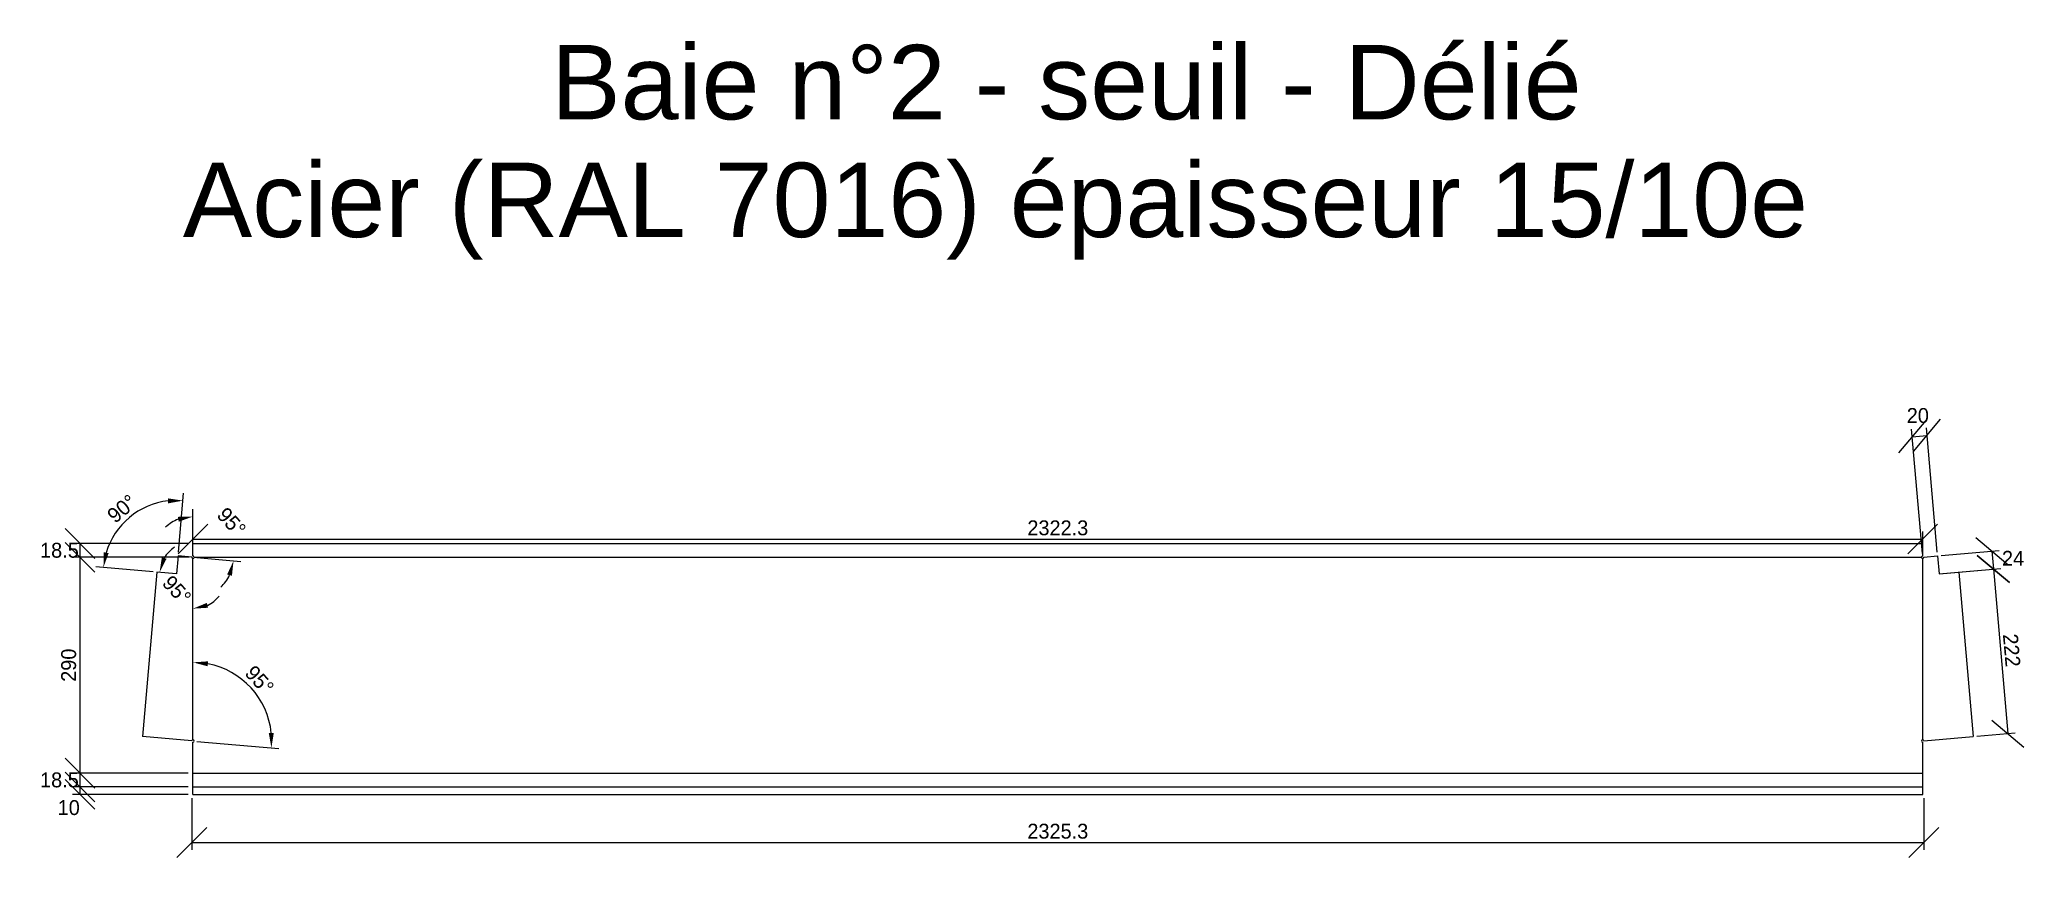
# Model space of a CAD drawing. Header units: millimetres. Extents: x 235 to 7754, y 385 to 2022.
# Drawn here: x 5089 to 7754, y 923 to 2022 of the extents above; entities that cross this region are included whole.
import ezdxf

# ---------------------------------------------------------------- set-up
doc = ezdxf.new("R2010")
doc.units = ezdxf.units.MM
doc.layers.get('Defpoints').update_dxf_attribs({"true_color": 0xffffff})
doc.layers.add('0 ... Seuil ... Rectangle', color=5, linetype='Continuous', lineweight=25, true_color=0x0000ff)
doc.layers.add('0 ... Seuil ... Rectangle ... Cotes Angles', color=4, linetype='Continuous', lineweight=25, true_color=0x00ffff)
doc.styles.add('QCADDimTextStyle', font='txt')
doc.styles.add('textstyle20', font='')
doc.styles.add('textstyle21', font='')
doc.styles.get('textstyle20').set_extended_font_data('Liberation Sans')
doc.styles.get('textstyle21').set_extended_font_data('Liberation Sans')
doc.dimstyles.new('QCADDimStyle', dxfattribs={"dimtxt": 20, "dimasz": 20, "dimexe": 10, "dimexo": 5, "dimgap": 5, "dimtad": 1, "dimtoh": 1, "dimdec": 4, "dimzin": 0, "dimdsep": 46, "dimtxsty": 'QCADDimTextStyle', "dimcen": 0.09, "dimadec": 0, "dimazin": 0, "dimtfac": 1, "dimtdec": 4, "dimtofl": 0, "dimtmove": 0, "dimatfit": 3, "dimfxl": 1, "dimtolj": 1, "dimtzin": 0, "dimarcsym": 0})

msp = doc.modelspace()

# ---------------------------------------------------------------- texts
at = {"layer": '0 ... Seuil ... Rectangle ... Cotes Angles', "char_height": 100, "attachment_point": 1}
for s, insert, style in [('Baie n%%d2 - seuil - Délié', (5776.13521, 2014.67003), 'textstyle21'), ('Acier (RAL 7016) épaisseur 15/10e', (5281.50296, 1856.45576), 'textstyle20')]:
    msp.add_mtext(s, dxfattribs=dict(at, insert=insert, style=style))

# ---------------------------------------------------------------- blocks, each defined once
blk = doc.blocks.new('*D16')
at = {"layer": '0 ... Seuil ... Rectangle ... Cotes Angles', "color": 0, "lineweight": -2}
for p, q in [((5315.1, 1370.8), (5275.1, 1330.8)), ((5295.1, 1331.4), (5295.1, 1360.8)), ((7597.4, 1330.8), (7637.4, 1370.8)), ((7617.4, 1331.4), (7617.4, 1360.8)), ((5295.1, 1350.8), (7617.4, 1350.8))]:
    blk.add_line(p, q, dxfattribs=at)
at = {"layer": 'Defpoints', "color": 0}
for p in [(7617.4, 1350.8), (5295.1, 1326.4), (7617.4, 1326.4)]:
    blk.add_point(p, dxfattribs=at)
at = {"layer": '0 ... Seuil ... Rectangle ... Cotes Angles', "color": 0, "insert": (6456.2, 1365.8), "char_height": 20, "attachment_point": 5, "style": 'QCADDimTextStyle'}
blk.add_mtext('\\A1;2322.3', dxfattribs=at)
blk = doc.blocks.new('*D17')
at = {"layer": '0 ... Seuil ... Rectangle ... Cotes Angles', "color": 0, "lineweight": -2}
for p, q in [((5293.6, 1002.9), (5293.6, 933.3)), ((7618.9, 1002.9), (7618.9, 933.3)), ((5313.6, 963.3), (5273.6, 923.3)), ((7598.9, 923.3), (7638.9, 963.3)), ((5293.6, 943.3), (7618.9, 943.3))]:
    blk.add_line(p, q, dxfattribs=at)
at = {"layer": 'Defpoints', "color": 0}
for p in [(5293.6, 1007.9), (7618.9, 1007.9), (7618.9, 943.3)]:
    blk.add_point(p, dxfattribs=at)
at = {"layer": '0 ... Seuil ... Rectangle ... Cotes Angles', "color": 0, "insert": (6456.2, 958.3), "char_height": 20, "attachment_point": 5, "style": 'QCADDimTextStyle'}
blk.add_mtext('\\A1;2325.3', dxfattribs=at)
blk = doc.blocks.new('*D18')
at = {"layer": '0 ... Seuil ... Rectangle ... Cotes Angles', "color": 0, "lineweight": -2}
for p, q in [((5163.3, 1324.9), (5123.3, 1364.9)), ((5123.3, 1346.4), (5163.3, 1306.4)), ((5288.6, 1344.9), (5133.3, 1344.9)), ((5143.3, 1344.9), (5143.3, 1326.4)), ((5290.1, 1326.4), (5133.3, 1326.4))]:
    blk.add_line(p, q, dxfattribs=at)
at = {"layer": 'Defpoints', "color": 0}
for p in [(5293.6, 1344.9), (5143.3, 1326.4), (5295.1, 1326.4)]:
    blk.add_point(p, dxfattribs=at)
at = {"layer": '0 ... Seuil ... Rectangle ... Cotes Angles', "color": 0, "insert": (5115.8, 1335.7), "char_height": 20, "attachment_point": 5, "style": 'QCADDimTextStyle'}
blk.add_mtext('\\A1;18.5', dxfattribs=at)
blk = doc.blocks.new('*D19')
at = {"layer": '0 ... Seuil ... Rectangle ... Cotes Angles', "color": 0, "lineweight": -2}
for p, q in [((5163.3, 1306.4), (5123.3, 1346.4)), ((5290.1, 1326.4), (5133.3, 1326.4)), ((5143.3, 1326.4), (5143.3, 1036.4)), ((5123.3, 1056.4), (5163.3, 1016.4)), ((5288.6, 1036.4), (5133.3, 1036.4))]:
    blk.add_line(p, q, dxfattribs=at)
at = {"layer": 'Defpoints', "color": 0}
for p in [(5295.1, 1326.4), (5143.3, 1036.4), (5293.6, 1036.4)]:
    blk.add_point(p, dxfattribs=at)
at = {"layer": '0 ... Seuil ... Rectangle ... Cotes Angles', "color": 0, "insert": (5128.3, 1181.4), "char_height": 20, "attachment_point": 5, "rotation": 90, "style": 'QCADDimTextStyle'}
blk.add_mtext('\\A1;290', dxfattribs=at)
blk = doc.blocks.new('*D20')
at = {"layer": '0 ... Seuil ... Rectangle ... Cotes Angles', "color": 0, "lineweight": -2}
for p, q in [((5163.3, 1016.4), (5123.3, 1056.4)), ((5123.3, 1037.9), (5163.3, 997.9)), ((5288.6, 1036.4), (5133.3, 1036.4)), ((5288.6, 1017.9), (5133.3, 1017.9)), ((5143.3, 1036.4), (5143.3, 1017.9))]:
    blk.add_line(p, q, dxfattribs=at)
at = {"layer": 'Defpoints', "color": 0}
for p in [(5143.3, 1017.9), (5293.6, 1036.4), (5293.6, 1017.9)]:
    blk.add_point(p, dxfattribs=at)
at = {"layer": '0 ... Seuil ... Rectangle ... Cotes Angles', "color": 0, "insert": (5115.8, 1027.2), "char_height": 20, "attachment_point": 5, "style": 'QCADDimTextStyle'}
blk.add_mtext('\\A1;18.5', dxfattribs=at)
blk = doc.blocks.new('*D21')
at = {"layer": '0 ... Seuil ... Rectangle ... Cotes Angles', "color": 0, "lineweight": -2}
for p, q in [((5163.3, 997.9), (5123.3, 1037.9)), ((5123.3, 1027.9), (5163.3, 987.9)), ((5288.6, 1017.9), (5133.3, 1017.9)), ((5143.3, 1017.9), (5143.3, 1007.9)), ((5288.6, 1007.9), (5133.3, 1007.9))]:
    blk.add_line(p, q, dxfattribs=at)
at = {"layer": 'Defpoints', "color": 0}
for p in [(5293.6, 1017.9), (5143.3, 1007.9), (5293.6, 1007.9)]:
    blk.add_point(p, dxfattribs=at)
at = {"layer": '0 ... Seuil ... Rectangle ... Cotes Angles', "color": 0, "insert": (5128.3, 990), "char_height": 20, "attachment_point": 5, "style": 'QCADDimTextStyle'}
blk.add_mtext('\\A1;10', dxfattribs=at)
blk = doc.blocks.new('*D22')
at = {"layer": '0 ... Seuil ... Rectangle ... Cotes Angles', "color": 0, "lineweight": -2}
for p, q in [((5295.1, 1331.4), (5295.1, 1391.1)), ((5300.1, 1326), (5359.5, 1320.8))]:
    blk.add_line(p, q, dxfattribs=at)
for start, end in [(111.0751, 132.1502), (312.8498, 333.9249)]:
    blk.add_arc((5295.1, 1326.4), 54.7, start, end, dxfattribs=at)
at = {"layer": '0 ... Seuil ... Rectangle ... Cotes Angles', "color": 0}
for points in [[(5276, 1374.2), (5274.8, 1380.7), (5295.1, 1381.1)], [(5347.4, 1301.5), (5341, 1303.3), (5349.6, 1321.7)]]:
    blk.add_solid(points, dxfattribs=at)
at = {"layer": 'Defpoints', "color": 0}
for p in [(5344, 1351), (5275.2, 1328.2), (5295.1, 1326.4), (5295.1, 1326.4), (5295.1, 1079.5)]:
    blk.add_point(p, dxfattribs=at)
at = {"layer": '0 ... Seuil ... Rectangle ... Cotes Angles', "color": 0, "insert": (5346.8, 1373.8), "char_height": 20, "attachment_point": 5, "rotation": 312.5, "style": 'QCADDimTextStyle'}
blk.add_mtext('\\A1;95%%d', dxfattribs=at)
blk = doc.blocks.new('*D23')
at = {"layer": '0 ... Seuil ... Rectangle ... Cotes Angles', "color": 0, "lineweight": -2}
for p, q in [((5275.6, 1333.2), (5282.5, 1412.4)), ((5241.8, 1307), (5164.9, 1313.7))]:
    blk.add_line(p, q, dxfattribs=at)
blk.add_arc((5273.1, 1304.3), 98.6, 96.6476, 163.3524, dxfattribs=at)
at = {"layer": '0 ... Seuil ... Rectangle ... Cotes Angles', "color": 0}
for points in [[(5261.7, 1398.8), (5261.6, 1405.5), (5281.7, 1402.5)], [(5175.4, 1333.1), (5181.9, 1331.9), (5174.9, 1312.9)]]:
    blk.add_solid(points, dxfattribs=at)
at = {"layer": 'Defpoints', "color": 0}
for p in [(5231.4, 1393.6), (5246.8, 1306.6), (5275.2, 1328.2), (5273.1, 1304.3), (5273.1, 1304.3)]:
    blk.add_point(p, dxfattribs=at)
at = {"layer": '0 ... Seuil ... Rectangle ... Cotes Angles', "color": 0, "insert": (5199.8, 1391.6), "char_height": 20, "attachment_point": 5, "rotation": 40, "style": 'QCADDimTextStyle'}
blk.add_mtext('\\A1;90%%d', dxfattribs=at)
blk = doc.blocks.new('*D24')
at = {"layer": '0 ... Seuil ... Rectangle ... Cotes Angles', "color": 0, "lineweight": -2}
for start, end in [(123.5909, 149.2955), (295.7045, 321.4091)]:
    blk.add_arc((5295.1, 1302.3), 45, start, end, dxfattribs=at)
at = {"layer": '0 ... Seuil ... Rectangle ... Cotes Angles', "color": 0}
for points in [[(5253.3, 1326.3), (5259.6, 1324.3), (5250.3, 1306.3)], [(5313.8, 1265.1), (5315.3, 1258.6), (5295.1, 1257.4)]]:
    blk.add_solid(points, dxfattribs=at)
at = {"layer": 'Defpoints', "color": 0}
for p in [(5246.8, 1306.6), (5295.1, 1326.4), (5254.9, 1282.2), (5273.1, 1304.3), (5295.1, 1079.5)]:
    blk.add_point(p, dxfattribs=at)
at = {"layer": '0 ... Seuil ... Rectangle ... Cotes Angles', "color": 0, "insert": (5273.4, 1282.4), "char_height": 20, "attachment_point": 5, "rotation": 312.5, "style": 'QCADDimTextStyle'}
blk.add_mtext('\\A1;95%%d', dxfattribs=at)
blk = doc.blocks.new('*D25')
at = {"layer": '0 ... Seuil ... Rectangle ... Cotes Angles', "color": 0, "lineweight": -2}
blk.add_line((5300.1, 1079.1), (5410.3, 1069.4), dxfattribs=at)
blk.add_arc((5295.1, 1079.5), 105.7, 5.8578, 79.1422, dxfattribs=at)
at = {"layer": '0 ... Seuil ... Rectangle ... Cotes Angles', "color": 0}
for points in [[(5315.3, 1186.6), (5314.7, 1180), (5295.1, 1185.2)], [(5396.9, 1090.3), (5403.6, 1090.3), (5400.4, 1070.3)]]:
    blk.add_solid(points, dxfattribs=at)
at = {"layer": 'Defpoints', "color": 0}
for p in [(5295.1, 1326.4), (5389.5, 1126.9), (5227.4, 1085.4), (5295.1, 1079.5), (5295.1, 1079.5)]:
    blk.add_point(p, dxfattribs=at)
at = {"layer": '0 ... Seuil ... Rectangle ... Cotes Angles', "color": 0, "insert": (5384.4, 1161.4), "char_height": 20, "attachment_point": 5, "rotation": 312.5, "style": 'QCADDimTextStyle'}
blk.add_mtext('\\A1;95%%d', dxfattribs=at)
blk = doc.blocks.new('*D26')
at = {"layer": '0 ... Seuil ... Rectangle ... Cotes Angles', "color": 0, "lineweight": -2}
for p, q in [((7621.4, 1510.1), (7585, 1466.7)), ((7617, 1331.4), (7602.3, 1498.4)), ((7605, 1468.5), (7641.3, 1511.8)), ((7636.9, 1333.2), (7622.3, 1500.1)), ((7603.2, 1488.4), (7623.1, 1490.1))]:
    blk.add_line(p, q, dxfattribs=at)
at = {"layer": 'Defpoints', "color": 0}
for p in [(7623.1, 1490.1), (7617.4, 1326.4), (7637.3, 1328.2)]:
    blk.add_point(p, dxfattribs=at)
at = {"layer": '0 ... Seuil ... Rectangle ... Cotes Angles', "color": 0, "insert": (7610.8, 1516.7), "char_height": 20, "attachment_point": 5, "style": 'QCADDimTextStyle'}
blk.add_mtext('\\A1;20', dxfattribs=at)
blk = doc.blocks.new('*D27')
at = {"layer": '0 ... Seuil ... Rectangle ... Cotes Angles', "color": 0, "lineweight": -2}
for p, q in [((7642.3, 1328.6), (7720.2, 1335.4)), ((7731.9, 1316.4), (7688.5, 1352.7)), ((7710.2, 1334.6), (7712.3, 1310.7)), ((7644.4, 1304.7), (7722.3, 1311.5)), ((7690.6, 1328.8), (7734, 1292.5))]:
    blk.add_line(p, q, dxfattribs=at)
at = {"layer": 'Defpoints', "color": 0}
for p in [(7637.3, 1328.2), (7712.3, 1310.7), (7639.4, 1304.3)]:
    blk.add_point(p, dxfattribs=at)
at = {"layer": '0 ... Seuil ... Rectangle ... Cotes Angles', "color": 0, "insert": (7738.7, 1325), "char_height": 20, "attachment_point": 5, "style": 'QCADDimTextStyle'}
blk.add_mtext('\\A1;24', dxfattribs=at)
blk = doc.blocks.new('*D28')
at = {"layer": '0 ... Seuil ... Rectangle ... Cotes Angles', "color": 0, "lineweight": -2}
for p, q in [((7670.7, 1307), (7722.3, 1311.5)), ((7734, 1292.5), (7690.6, 1328.8)), ((7712.3, 1310.7), (7731.7, 1089.5)), ((7710, 1107.7), (7753.3, 1071.3)), ((7690, 1085.9), (7741.6, 1090.4))]:
    blk.add_line(p, q, dxfattribs=at)
at = {"layer": 'Defpoints', "color": 0}
for p in [(7665.7, 1306.6), (7685.1, 1085.4), (7731.7, 1089.5)]:
    blk.add_point(p, dxfattribs=at)
at = {"layer": '0 ... Seuil ... Rectangle ... Cotes Angles', "color": 0, "insert": (7736.9, 1201.4), "char_height": 20, "attachment_point": 5, "rotation": 275, "style": 'QCADDimTextStyle'}
blk.add_mtext('\\A1;222', dxfattribs=at)

# ---------------------------------------------------------------- dimensions: what is measured, and where the dimension line sits
at = {"layer": '0 ... Seuil ... Rectangle ... Cotes Angles'}
for p1, p2, distance, picture, middle in [((7617.38864, 1326.44032), (7637.31253, 1328.18343), 162.57425, '*D26', (7610.78453, 1516.66283)), ((5295.08864, 1326.44032), (7617.38864, 1326.44032), 24.33479, '*D16', (6456.23864, 1365.77511)), ((7637.31253, 1328.18343), (7639.40427, 1304.27476), 73.17798, '*D27', (7738.65328, 1325.00376)), ((7665.70408, 1306.5757), (7685.05266, 1085.42047), 46.77771, '*D28', (7736.921, 1201.38237))]:
    dim = msp.add_aligned_dim(p1=p1, p2=p2, distance=distance, dimstyle='QCADDimStyle', override={"dimtxt": 20, "dimasz": 20, "dimexe": 10, "dimexo": 5, "dimgap": 5, "dimzin": 8, "dimtsz": 20, "dimclrd": 0, "dimclre": 0, "dimclrt": 0, "dimazin": 2, "dimtmove": 2}, dxfattribs=at)
    dim.commit()
    dim.dimension.update_dxf_attribs({"geometry": picture, "text_midpoint": middle})
for base, line1, line2, picture, middle in [((5231.42309, 1393.5933), ((5275.16475, 1328.18343), (5273.07301, 1304.27476)), ((5273.07301, 1304.27476), (5246.7732, 1306.5757)), '*D23', (5199.77704, 1391.6255)), ((5343.95313, 1350.98099), ((5275.16475, 1328.18343), (5295.08864, 1326.44032)), ((5295.08864, 1326.44032), (5295.08864, 1079.50064)), '*D22', (5346.81375, 1373.83765)), ((5254.91417, 1282.17226), ((5246.7732, 1306.5757), (5273.07301, 1304.27476)), ((5295.08864, 1326.44032), (5295.08864, 1079.50064)), '*D24', (5273.35358, 1282.43213)), ((5389.54287, 1126.93733), ((5227.42462, 1085.42047), (5295.08864, 1079.50064)), ((5295.08864, 1079.50064), (5295.08864, 1326.44032)), '*D25', (5384.42684, 1161.36401))]:
    dim = msp.add_angular_dim_2l(base=base, line1=line1, line2=line2, dimstyle='QCADDimStyle', override={"dimtxt": 20, "dimasz": 20, "dimexe": 10, "dimexo": 5, "dimgap": 5, "dimzin": 8, "dimtsz": 20, "dimclrd": 0, "dimclre": 0, "dimclrt": 0, "dimazin": 2, "dimtmove": 2}, dxfattribs=at)
    dim.commit()
    dim.dimension.update_dxf_attribs({"geometry": picture, "text_midpoint": middle})
for base, p1, p2, picture, middle in [((5143.33023, 1326.44032), (5293.58864, 1344.94032), (5295.08864, 1326.44032), '*D18', (5115.83023, 1335.69032)), ((5143.33023, 1036.44032), (5295.08864, 1326.44032), (5293.58864, 1036.44032), '*D19', (5128.33023, 1181.44032)), ((5143.33023, 1017.94032), (5293.58864, 1036.44032), (5293.58864, 1017.94032), '*D20', (5115.83023, 1027.19032))]:
    dim = msp.add_linear_dim(base=base, p1=p1, p2=p2, angle=90, dimstyle='QCADDimStyle', override={"dimtxt": 20, "dimasz": 20, "dimexe": 10, "dimexo": 5, "dimgap": 5, "dimzin": 8, "dimtsz": 20, "dimclrd": 0, "dimclre": 0, "dimclrt": 0, "dimazin": 2, "dimtmove": 2}, dxfattribs=at)
    dim.commit()
    dim.dimension.update_dxf_attribs({"geometry": picture, "text_midpoint": middle})
dim = msp.add_linear_dim(base=(5143.33023, 1007.94032), p1=(5293.58864, 1017.94032), p2=(5293.58864, 1007.94032), angle=90, dimstyle='QCADDimStyle', override={"dimtxt": 20, "dimasz": 20, "dimexe": 10, "dimexo": 5, "dimgap": 5, "dimzin": 8, "dimtsz": 20, "dimclrd": 0, "dimclre": 0, "dimclrt": 0, "dimazin": 2, "dimtmove": 2}, dxfattribs=at)
dim.commit()
dim.dimension.update_dxf_attribs({"geometry": '*D21', "text_midpoint": (5128.33023, 990), "dimtype": 160})
dim = msp.add_linear_dim(base=(7618.88864, 943.32446), p1=(5293.58864, 1007.94032), p2=(7618.88864, 1007.94032), dimstyle='QCADDimStyle', override={"dimtxt": 20, "dimasz": 20, "dimexe": 10, "dimexo": 5, "dimgap": 5, "dimzin": 8, "dimtsz": 20, "dimclrd": 0, "dimclre": 0, "dimclrt": 0, "dimazin": 2, "dimtmove": 2}, dxfattribs=at)
dim.commit()
dim.dimension.update_dxf_attribs({"geometry": '*D17', "text_midpoint": (6456.23864, 958.32446)})

# ---------------------------------------------------------------- linework, layer by layer
at = {"layer": '0 ... Seuil ... Rectangle'}
for p, q in [((5295.08864, 1344.94032), (7617.38864, 1344.94032)), ((5295.08864, 1327.94032), (5295.08864, 1344.94032)), ((7617.38864, 1327.94032), (7617.38864, 1344.94032)), ((5246.7732, 1306.5757), (5227.42462, 1085.42047)), ((5273.07301, 1304.27476), (5246.7732, 1306.5757)), ((5275.16475, 1328.18343), (5273.07301, 1304.27476)), ((5293.59435, 1326.57105), (5275.16475, 1328.18343)), ((5295.08864, 1081.00064), (5295.08864, 1324.94032)), ((5296.58864, 1326.44032), (7615.88864, 1326.44032)), ((7617.38864, 1081.00064), (7617.38864, 1324.94032)), ((7618.88293, 1326.57105), (7637.31253, 1328.18343)), ((7637.31253, 1328.18343), (7639.40427, 1304.27476)), ((7639.40427, 1304.27476), (7665.70408, 1306.5757)), ((7665.70408, 1306.5757), (7685.05266, 1085.42047)), ((5293.59435, 1079.63137), (5227.42462, 1085.42047)), ((5295.08864, 1007.94032), (5295.08864, 1078.00064)), ((7617.38864, 1007.94032), (7617.38864, 1078.00064)), ((7618.88293, 1079.63137), (7685.05266, 1085.42047)), ((5295.08864, 1036.44032), (7617.38864, 1036.44032)), ((5295.08864, 1017.94032), (7617.38864, 1017.94032)), ((5295.08864, 1007.94032), (7617.38864, 1007.94032))]:
    msp.add_line(p, q, dxfattribs=at)
for centre, start, end in [((5295.08864, 1326.44032), 175, 90), ((7617.38864, 1326.44032), 90, 5), ((5295.08864, 1079.50064), 270, 175), ((7617.38864, 1079.50064), 5, 270)]:
    msp.add_arc(centre, 1.5, start, end, dxfattribs=at)

msp.set_redraw_order([(e.dxf.handle, doc.entitydb.next_handle()) for e in msp.query("TEXT MTEXT ATTDEF DIMENSION ARC_DIMENSION")])  # texts and dimensions are drawn at this point

doc.saveas('drawing.dxf')
